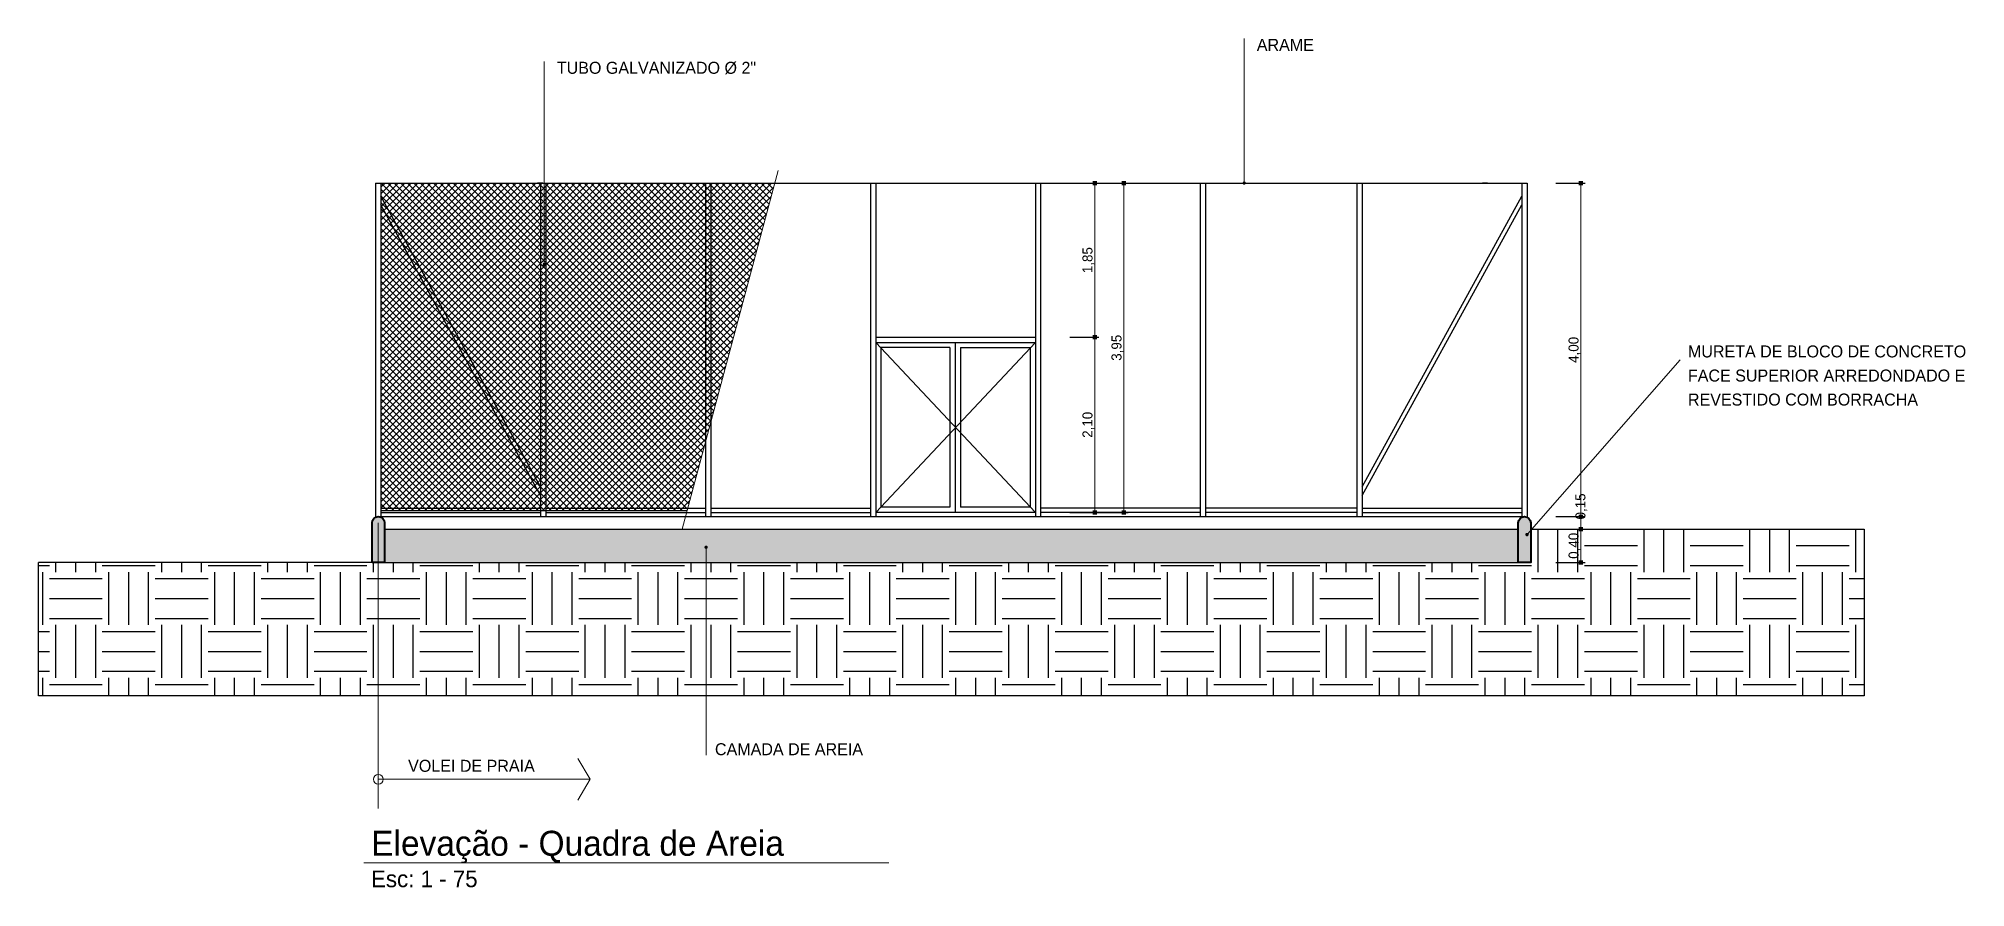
# Model space of a CAD drawing. Header units: millimetres. Extents: x 3006 to 6000, y 1661 to 3774.
# Drawn here: x 4210.56 to 4233.67, y 2004.01 to 2014.19 of the extents above; entities that cross this region are included whole.
import ezdxf

# ---------------------------------------------------------------- set-up
doc = ezdxf.new("R2010")
doc.units = ezdxf.units.MM
doc.header["$LTSCALE"] = 10
for name, color, linetype, lineweight in [('.10 ultra fina', 240, 'Continuous', 5), ('.25', 70, 'Continuous', 25), ('.40', 20, 'Continuous', 40), ('COTAS', 230, 'Continuous', 15)]:
    doc.layers.add(name, color=color, linetype=linetype, lineweight=lineweight)
for name, color, linetype in [('.20 hachura', 185, 'Continuous'), ('ARQ-HTC-033', 33, 'Continuous'), ('ARQ-HTC-CON', 251, 'Continuous'), ('ARQ-PIS', 11, 'Continuous'), ('ARQ-STR-CON', 7, 'Continuous'), ('ARQ-STR-CON-VIS', 153, 'Continuous'), ('Escrita', 34, 'Continuous')]:
    doc.layers.add(name, color=color, linetype=linetype)
doc.layers.add('Verde', color=7, linetype='Continuous', true_color=0x136734)
doc.styles.add('Texto Wilian', font='himalaya.ttf')
doc.dimstyles.new('Cota 1-75 Exter WMJ', dxfattribs={"dimtxt": 0.12, "dimasz": 0.05, "dimexe": 0.05, "dimexo": 0.1, "dimgap": 0.002, "dimtad": 1, "dimzin": 1, "dimtxsty": 'Texto Wilian', "dimblk": 'BOXFILLED', "dimcen": 2.5, "dimclrd": 230, "dimclre": 230, "dimclrt": 104, "dimazin": 0, "dimtfac": 1, "dimtix": 1, "dimtmove": 0, "dimatfit": 3, "dimfxl": 0.3, "dimfxlon": 1, "dimlwd": 20, "dimarcsym": 1})

msp = doc.modelspace()

# ---------------------------------------------------------------- texts
at = {"layer": 'Escrita', "style": 'Texto Wilian'}
for s, p in [('ARAME', (4225.17, 2014.042)), ('TUBO GALVANIZADO Ø 2"', (4216.773, 2013.767)), ('MURETA DE BLOCO DE CONCRETO', (4230.342, 2010.365)), ('FACE SUPERIOR ARREDONDADO E ', (4230.342, 2010.076)), ('REVESTIDO COM BORRACHA', (4230.342, 2009.788)), ('VOLEI DE PRAIA', (4214.989, 2005.395)), ('CAMADA DE AREIA', (4218.67, 2005.594))]:
    msp.add_text(s, height=0.144, dxfattribs=at).set_placement(p)
at = {"layer": 'Escrita', "attachment_point": 1, "style": 'Texto Wilian'}
for s, insert, char_height, width in [('{\\C50;Elevação - Quadra de Areia }', (4214.547, 2004.688), 0.3, 12.9723), ('{\\C50;Esc: 1 - 75}', (4214.544, 2004.211), 0.2, 3.14298)]:
    msp.add_mtext(s, dxfattribs=dict(at, insert=insert, char_height=char_height, width=width))

# ---------------------------------------------------------------- blocks, each defined once
blk = doc.blocks.new('_BoxFilled')
at = {"color": 0, "linetype": 'ByBlock', "lineweight": -2}
blk.add_line((-0.5, 0), (-1, 0), dxfattribs=at)
at = {"color": 0, "linetype": 'ByBlock'}
blk.add_solid([(-0.5, 0.5), (0.5, 0.5), (-0.5, -0.5), (0.5, -0.5)], dxfattribs=at)
blk = doc.blocks.new('*D977')
at = {"layer": 'COTAS', "color": 230, "lineweight": -2, "transparency": 16777216}
for p, q in [((4228.758, 2008.456), (4229.108, 2008.456)), ((4228.758, 2008.306), (4229.108, 2008.306))]:
    blk.add_line(p, q, dxfattribs=at)
at = {"layer": 'COTAS', "color": 230, "linetype": 'Continuous', "lineweight": 20, "transparency": 16777216}
blk.add_line((4229.058, 2008.356), (4229.058, 2008.406), dxfattribs=at)
at = {"layer": 'Defpoints', "color": 0, "transparency": 16777216}
for p in [(4228.381, 2008.456), (4228.456, 2008.306), (4229.058, 2008.456)]:
    blk.add_point(p, dxfattribs=at)
at = {"layer": 'COTAS', "color": 230, "lineweight": 20, "transparency": 16777216, "xscale": 0.05, "yscale": 0.05, "zscale": 0.05}
for p, rotation in [((4229.058, 2008.456), 90), ((4229.058, 2008.306), 270)]:
    blk.add_blockref('_BoxFilled', p, dxfattribs=dict(at, rotation=rotation))
at = {"layer": 'COTAS', "color": 104, "transparency": 16777216, "insert": (4229.063, 2008.578), "char_height": 0.12, "attachment_point": 5, "rotation": 90, "style": 'Texto Wilian'}
blk.add_mtext('0,15', dxfattribs=at)
blk = doc.blocks.new('*D978')
at = {"layer": 'COTAS', "color": 230, "lineweight": -2, "transparency": 16777216}
for p, q in [((4228.758, 2008.306), (4229.108, 2008.306)), ((4228.758, 2007.906), (4229.108, 2007.906))]:
    blk.add_line(p, q, dxfattribs=at)
at = {"layer": 'COTAS', "color": 230, "linetype": 'Continuous', "lineweight": 20, "transparency": 16777216}
blk.add_line((4229.058, 2008.256), (4229.058, 2007.956), dxfattribs=at)
at = {"layer": 'Defpoints', "color": 0, "transparency": 16777216}
for p in [(4228.456, 2008.306), (4228.456, 2007.906), (4229.058, 2007.906)]:
    blk.add_point(p, dxfattribs=at)
at = {"layer": 'COTAS', "color": 230, "lineweight": 20, "transparency": 16777216, "xscale": 0.05, "yscale": 0.05, "zscale": 0.05}
for p, rotation in [((4229.058, 2008.306), 90), ((4229.058, 2007.906), 270)]:
    blk.add_blockref('_BoxFilled', p, dxfattribs=dict(at, rotation=rotation))
at = {"layer": 'COTAS', "color": 104, "transparency": 16777216, "insert": (4228.981, 2008.106), "char_height": 0.12, "attachment_point": 5, "rotation": 90, "style": 'Texto Wilian'}
blk.add_mtext('0,40', dxfattribs=at)
blk = doc.blocks.new('*D979')
at = {"layer": 'COTAS', "color": 230, "lineweight": -2, "transparency": 16777216}
for p, q in [((4228.758, 2012.456), (4229.108, 2012.456)), ((4228.758, 2008.456), (4229.108, 2008.456))]:
    blk.add_line(p, q, dxfattribs=at)
at = {"layer": 'COTAS', "color": 230, "linetype": 'Continuous', "lineweight": 20, "transparency": 16777216}
blk.add_line((4229.058, 2008.506), (4229.058, 2012.406), dxfattribs=at)
at = {"layer": 'Defpoints', "color": 0, "transparency": 16777216}
for p in [(4228.412, 2012.456), (4229.058, 2012.456), (4228.381, 2008.456)]:
    blk.add_point(p, dxfattribs=at)
at = {"layer": 'COTAS', "color": 230, "lineweight": 20, "transparency": 16777216, "xscale": 0.05, "yscale": 0.05, "zscale": 0.05}
for p, rotation in [((4229.058, 2012.456), 90), ((4229.058, 2008.456), 270)]:
    blk.add_blockref('_BoxFilled', p, dxfattribs=dict(at, rotation=rotation))
at = {"layer": 'COTAS', "color": 104, "transparency": 16777216, "insert": (4228.981, 2010.456), "char_height": 0.12, "attachment_point": 5, "rotation": 90, "style": 'Texto Wilian'}
blk.add_mtext('4,00', dxfattribs=at)
blk = doc.blocks.new('*D983')
at = {"layer": 'COTAS', "color": 230, "lineweight": -2, "ltscale": 10, "transparency": 16777216}
for p, q in [((4222.927, 2010.608), (4223.277, 2010.608)), ((4222.927, 2008.506), (4223.277, 2008.506))]:
    blk.add_line(p, q, dxfattribs=at)
at = {"layer": 'COTAS', "color": 230, "linetype": 'Continuous', "lineweight": 20, "ltscale": 10, "transparency": 16777216}
blk.add_line((4223.227, 2010.558), (4223.227, 2008.556), dxfattribs=at)
at = {"layer": 'Defpoints', "color": 0, "ltscale": 10, "transparency": 16777216}
for p in [(4221.556, 2010.608), (4221.552, 2008.506), (4223.227, 2008.506)]:
    blk.add_point(p, dxfattribs=at)
at = {"layer": 'COTAS', "color": 230, "lineweight": 20, "ltscale": 10, "transparency": 16777216, "xscale": 0.05, "yscale": 0.05, "zscale": 0.05}
for p, rotation in [((4223.227, 2010.608), 90), ((4223.227, 2008.506), 270)]:
    blk.add_blockref('_BoxFilled', p, dxfattribs=dict(at, rotation=rotation))
at = {"layer": 'COTAS', "color": 104, "ltscale": 10, "transparency": 16777216, "insert": (4223.15, 2009.557), "char_height": 0.12, "attachment_point": 5, "rotation": 90, "style": 'Texto Wilian'}
blk.add_mtext('2,10', dxfattribs=at)
blk = doc.blocks.new('*D984')
at = {"layer": 'COTAS', "color": 230, "lineweight": -2, "ltscale": 10, "transparency": 16777216}
for p, q in [((4222.927, 2012.456), (4223.277, 2012.456)), ((4222.927, 2010.608), (4223.277, 2010.608))]:
    blk.add_line(p, q, dxfattribs=at)
at = {"layer": 'COTAS', "color": 230, "linetype": 'Continuous', "lineweight": 20, "ltscale": 10, "transparency": 16777216}
blk.add_line((4223.227, 2010.658), (4223.227, 2012.406), dxfattribs=at)
at = {"layer": 'Defpoints', "color": 0, "ltscale": 10, "transparency": 16777216}
for p in [(4222.514, 2012.456), (4223.227, 2012.456), (4222.514, 2010.608)]:
    blk.add_point(p, dxfattribs=at)
at = {"layer": 'COTAS', "color": 230, "lineweight": 20, "ltscale": 10, "transparency": 16777216, "xscale": 0.05, "yscale": 0.05, "zscale": 0.05}
for p, rotation in [((4223.227, 2012.456), 90), ((4223.227, 2010.608), 270)]:
    blk.add_blockref('_BoxFilled', p, dxfattribs=dict(at, rotation=rotation))
at = {"layer": 'COTAS', "color": 104, "ltscale": 10, "transparency": 16777216, "insert": (4223.15, 2011.532), "char_height": 0.12, "attachment_point": 5, "rotation": 90, "style": 'Texto Wilian'}
blk.add_mtext('1,85', dxfattribs=at)
blk = doc.blocks.new('*D985')
at = {"layer": 'COTAS', "color": 230, "lineweight": -2, "ltscale": 10, "transparency": 16777216}
for p, q in [((4223.275, 2012.456), (4223.625, 2012.456)), ((4223.275, 2008.506), (4223.625, 2008.506))]:
    blk.add_line(p, q, dxfattribs=at)
at = {"layer": 'COTAS', "color": 230, "linetype": 'Continuous', "lineweight": 20, "ltscale": 10, "transparency": 16777216}
blk.add_line((4223.575, 2012.406), (4223.575, 2008.556), dxfattribs=at)
at = {"layer": 'Defpoints', "color": 0, "ltscale": 10, "transparency": 16777216}
for p in [(4222.576, 2012.456), (4222.576, 2008.506), (4223.575, 2008.506)]:
    blk.add_point(p, dxfattribs=at)
at = {"layer": 'COTAS', "color": 230, "lineweight": 20, "ltscale": 10, "transparency": 16777216, "xscale": 0.05, "yscale": 0.05, "zscale": 0.05}
for p, rotation in [((4223.575, 2012.456), 90), ((4223.575, 2008.506), 270)]:
    blk.add_blockref('_BoxFilled', p, dxfattribs=dict(at, rotation=rotation))
at = {"layer": 'COTAS', "color": 104, "ltscale": 10, "transparency": 16777216, "insert": (4223.498, 2010.481), "char_height": 0.12, "attachment_point": 5, "rotation": 90, "style": 'Texto Wilian'}
blk.add_mtext('3,95', dxfattribs=at)
blk = doc.blocks.new('_Dot')
at = {"color": 0, "linetype": 'ByBlock', "lineweight": -2}
blk.add_line((-0.5, 0), (-1, 0), dxfattribs=at)
at = {"color": 0, "linetype": 'ByBlock', "const_width": 0.5}
blk.add_lwpolyline([(-0.25, 0, 1), (0.25, 0, 1)], format="xyb", close=True, dxfattribs=at)

# ---------------------------------------------------------------- dimensions: what is measured, and where the dimension line sits
at = {"layer": 'COTAS', "ltscale": 10}
for base, p1, p2, picture, middle in [((4223.227, 2012.456), (4222.514, 2010.608), (4222.514, 2012.456), '*D984', (4223.15, 2011.532)), ((4223.575, 2008.506), (4222.576, 2012.456), (4222.576, 2008.506), '*D985', (4223.498, 2010.481)), ((4223.227, 2008.506), (4221.556, 2010.608), (4221.552, 2008.506), '*D983', (4223.15, 2009.557))]:
    dim = msp.add_linear_dim(base=base, p1=p1, p2=p2, angle=90, dimstyle='Cota 1-75 Exter WMJ', dxfattribs=at)
    dim.commit()
    dim.dimension.update_dxf_attribs({"geometry": picture, "text_midpoint": middle})
at = {"layer": 'COTAS', "color": 230}
for base, p1, p2, picture, middle in [((4229.058, 2012.456), (4228.381, 2008.456), (4228.412, 2012.456), '*D979', (4228.981, 2010.456)), ((4229.058, 2007.906), (4228.456, 2008.306), (4228.456, 2007.906), '*D978', (4228.981, 2008.106))]:
    dim = msp.add_linear_dim(base=base, p1=p1, p2=p2, angle=90, dimstyle='Cota 1-75 Exter WMJ', override={"dimtmove": 1}, dxfattribs=at)
    dim.commit()
    dim.dimension.update_dxf_attribs({"geometry": picture, "text_midpoint": middle})
dim = msp.add_linear_dim(base=(4229.058, 2008.456), p1=(4228.456, 2008.306), p2=(4228.381, 2008.456), angle=90, dimstyle='Cota 1-75 Exter WMJ', override={"dimtmove": 1}, dxfattribs=at)
dim.commit()
dim.dimension.update_dxf_attribs({"geometry": '*D977', "text_midpoint": (4229.14, 2008.578), "dimtype": 160})

# ---------------------------------------------------------------- hatches: boundary and pattern name
at = {"layer": '.20 hachura'}
h = msp.add_hatch(dxfattribs=at)
h.set_pattern_fill('ANSI37', color=185, scale=0.0175, style=0)
h.set_pattern_definition([(45, (4195.55554, 1981.905554), (-0.03928862, 0.03928862), []), (135, (4195.55554, 1981.905554), (-0.03928862, -0.03928862), [])])
h.paths.add_polyline_path([(4219.387, 2012.456), (4214.662, 2012.456), (4214.662, 2008.531), (4218.335, 2008.531)])
at = {"layer": '.20 hachura', "true_color": 0xc2a3a3}
h = msp.add_hatch(dxfattribs=at)
h.set_pattern_fill('EARTH', color=253, scale=0.1)
h.paths.add_polyline_path([(4210.556, 2007.906), (4210.556, 2006.306), (4232.456, 2006.306), (4232.456, 2008.306), (4228.456, 2008.306), (4228.456, 2007.906), (4228.306, 2007.906), (4214.706, 2007.906)])
at = {"layer": 'ARQ-HTC-033'}
msp.add_hatch(color=256, dxfattribs=at).paths.add_polyline_path([(4214.706, 2008.306), (4214.706, 2007.906), (4228.306, 2007.906), (4228.306, 2008.306)])
at = {"layer": 'ARQ-HTC-CON'}
for points in [[(4214.706, 2008.381, 1), (4214.556, 2008.381), (4214.556, 2007.906), (4214.706, 2007.906)], [(4228.456, 2008.381, 1), (4228.306, 2008.381), (4228.306, 2007.906), (4228.456, 2007.906)]]:
    msp.add_hatch(color=256, dxfattribs=at).paths.add_polyline_path(points)

# ---------------------------------------------------------------- linework, layer by layer
at = {"layer": '.10 ultra fina', "color": 240, "lineweight": 5}
for p, q in [((4218.275, 2008.306), (4219.427, 2012.606)), ((4220.598, 2010.546), (4222.514, 2008.506)), ((4220.598, 2008.506), (4222.514, 2010.546))]:
    msp.add_line(p, q, dxfattribs=at)
at = {"layer": '.20 hachura', "color": 185}
msp.add_line((4214.662, 2008.531), (4218.335, 2008.531), dxfattribs=at)
at = {"layer": '.20 hachura', "color": 253, "true_color": 0xc2a3a3}
for p, q in [((4228.456, 2008.306), (4232.456, 2008.306)), ((4232.456, 2008.306), (4232.456, 2006.306)), ((4232.456, 2006.306), (4210.556, 2006.306))]:
    msp.add_line(p, q, dxfattribs=at)
at = {"layer": '.25', "color": 70, "lineweight": 25}
for p, q in [((4214.599, 2012.456), (4214.599, 2008.449)), ((4214.599, 2012.456), (4214.662, 2012.456)), ((4214.662, 2012.456), (4214.662, 2008.449)), ((4214.662, 2012.456), (4228.349, 2012.456)), ((4216.605, 2012.456), (4216.543, 2012.456)), ((4216.578, 2012.456), (4216.578, 2008.456)), ((4216.64, 2012.456), (4216.64, 2008.456)), ((4218.556, 2012.456), (4218.556, 2008.456)), ((4218.619, 2012.456), (4218.619, 2008.456)), ((4220.535, 2012.456), (4220.535, 2008.456)), ((4220.598, 2012.456), (4220.598, 2008.456)), ((4222.514, 2012.456), (4222.514, 2008.456)), ((4222.576, 2012.456), (4222.576, 2008.456)), ((4224.492, 2012.456), (4224.492, 2008.456)), ((4224.555, 2012.456), (4224.555, 2008.456)), ((4226.371, 2012.456), (4226.371, 2008.456)), ((4226.433, 2012.456), (4226.433, 2008.456)), ((4227.938, 2012.456), (4227.876, 2012.456)), ((4228.349, 2012.456), (4228.412, 2012.456)), ((4228.349, 2012.456), (4228.349, 2008.449)), ((4228.412, 2012.456), (4228.412, 2008.449)), ((4216.578, 2008.814), (4214.662, 2012.301)), ((4226.433, 2008.814), (4228.349, 2012.301)), ((4216.578, 2008.711), (4214.662, 2012.197)), ((4226.433, 2008.711), (4228.349, 2012.197)), ((4220.598, 2010.608), (4222.514, 2010.608)), ((4220.598, 2010.546), (4222.514, 2010.546)), ((4220.598, 2010.546), (4220.598, 2008.506)), ((4220.66, 2010.483), (4220.66, 2008.568)), ((4221.489, 2010.483), (4220.66, 2010.483)), ((4221.489, 2010.483), (4221.489, 2008.568)), ((4221.552, 2010.546), (4221.552, 2008.506)), ((4221.614, 2010.483), (4222.451, 2010.483)), ((4221.614, 2010.483), (4221.614, 2008.568)), ((4222.451, 2010.483), (4222.451, 2008.568)), ((4214.662, 2008.556), (4216.578, 2008.556)), ((4216.64, 2008.556), (4218.556, 2008.556)), ((4218.619, 2008.556), (4220.535, 2008.556)), ((4221.489, 2008.568), (4220.66, 2008.568)), ((4222.451, 2008.568), (4221.614, 2008.568)), ((4224.492, 2008.556), (4222.576, 2008.556)), ((4226.371, 2008.556), (4224.555, 2008.556)), ((4226.433, 2008.556), (4228.349, 2008.556)), ((4226.48, 2008.556), (4228.349, 2008.556)), ((4214.662, 2008.506), (4216.578, 2008.506)), ((4216.64, 2008.506), (4218.556, 2008.506)), ((4218.619, 2008.506), (4220.535, 2008.506)), ((4221.559, 2008.506), (4220.598, 2008.506)), ((4222.514, 2008.506), (4221.559, 2008.506)), ((4224.492, 2008.506), (4222.576, 2008.506)), ((4226.371, 2008.506), (4224.555, 2008.506)), ((4226.433, 2008.506), (4228.349, 2008.506)), ((4226.48, 2008.506), (4228.349, 2008.506))]:
    msp.add_line(p, q, dxfattribs=at)
at = {"layer": '.40', "color": 20, "lineweight": 40}
for points in [[(4214.556, 2007.906), (4214.556, 2008.381, -1), (4214.706, 2008.381), (4214.706, 2007.906)], [(4228.306, 2007.906), (4228.306, 2008.381, -1), (4228.456, 2008.381), (4228.456, 2007.906)]]:
    msp.add_lwpolyline(points, format="xyb", close=True, dxfattribs=at)
at = {"layer": 'ARQ-PIS'}
msp.add_line((4214.706, 2008.306), (4228.306, 2008.306), dxfattribs=at)
at = {"layer": 'ARQ-PIS', "color": 7}
for q in [(4214.556, 2007.906), (4228.306, 2007.906)]:
    msp.add_line((4214.706, 2007.906), q, dxfattribs=at)
at = {"layer": 'ARQ-STR-CON', "ltscale": 10}
for p in [(4210.556, 2006.306), (4214.556, 2007.906)]:
    msp.add_line(p, (4210.556, 2007.906), dxfattribs=at)
at = {"layer": 'ARQ-STR-CON-VIS'}
msp.add_line((4214.631, 2008.456), (4228.381, 2008.456), dxfattribs=at)
at = {"layer": 'COTAS', "color": 230}
for p, q in [((4214.631, 2008.381), (4214.631, 2004.954)), ((4217.171, 2005.306), (4217.027, 2005.556)), ((4217.171, 2005.306), (4214.631, 2005.306)), ((4217.171, 2005.306), (4217.027, 2005.056))]:
    msp.add_line(p, q, dxfattribs=at)
for points in [[(4225.019, 2012.496), (4225.019, 2014.19)], [(4216.622, 2011.521), (4216.622, 2013.915)], [(4228.438, 2008.27), (4230.247, 2010.337)], [(4218.564, 2008.049), (4218.564, 2005.594)]]:
    msp.add_lwpolyline(points, dxfattribs=at)
msp.add_circle((4214.631, 2005.306), 0.0583, dxfattribs=at)
at = {"layer": 'Verde', "color": 106, "lineweight": 9}
msp.add_line((4214.458, 2004.303), (4220.754, 2004.303), dxfattribs=at)

# ---------------------------------------------------------------- block references
at = {"layer": 'COTAS', "color": 230, "xscale": 0.04, "yscale": 0.04, "zscale": 0.04}
for p, rotation in [((4225.019, 2012.456), 270), ((4216.622, 2011.481), 270), ((4218.564, 2008.089), 90), ((4228.411, 2008.24), 228.8014713778581)]:
    msp.add_blockref('_Dot', p, dxfattribs=dict(at, rotation=rotation))

msp.set_redraw_order([(e.dxf.handle, doc.entitydb.next_handle()) for e in msp.query("TEXT MTEXT ATTDEF DIMENSION ARC_DIMENSION")])  # texts and dimensions are drawn at this point

doc.saveas('drawing.dxf')
